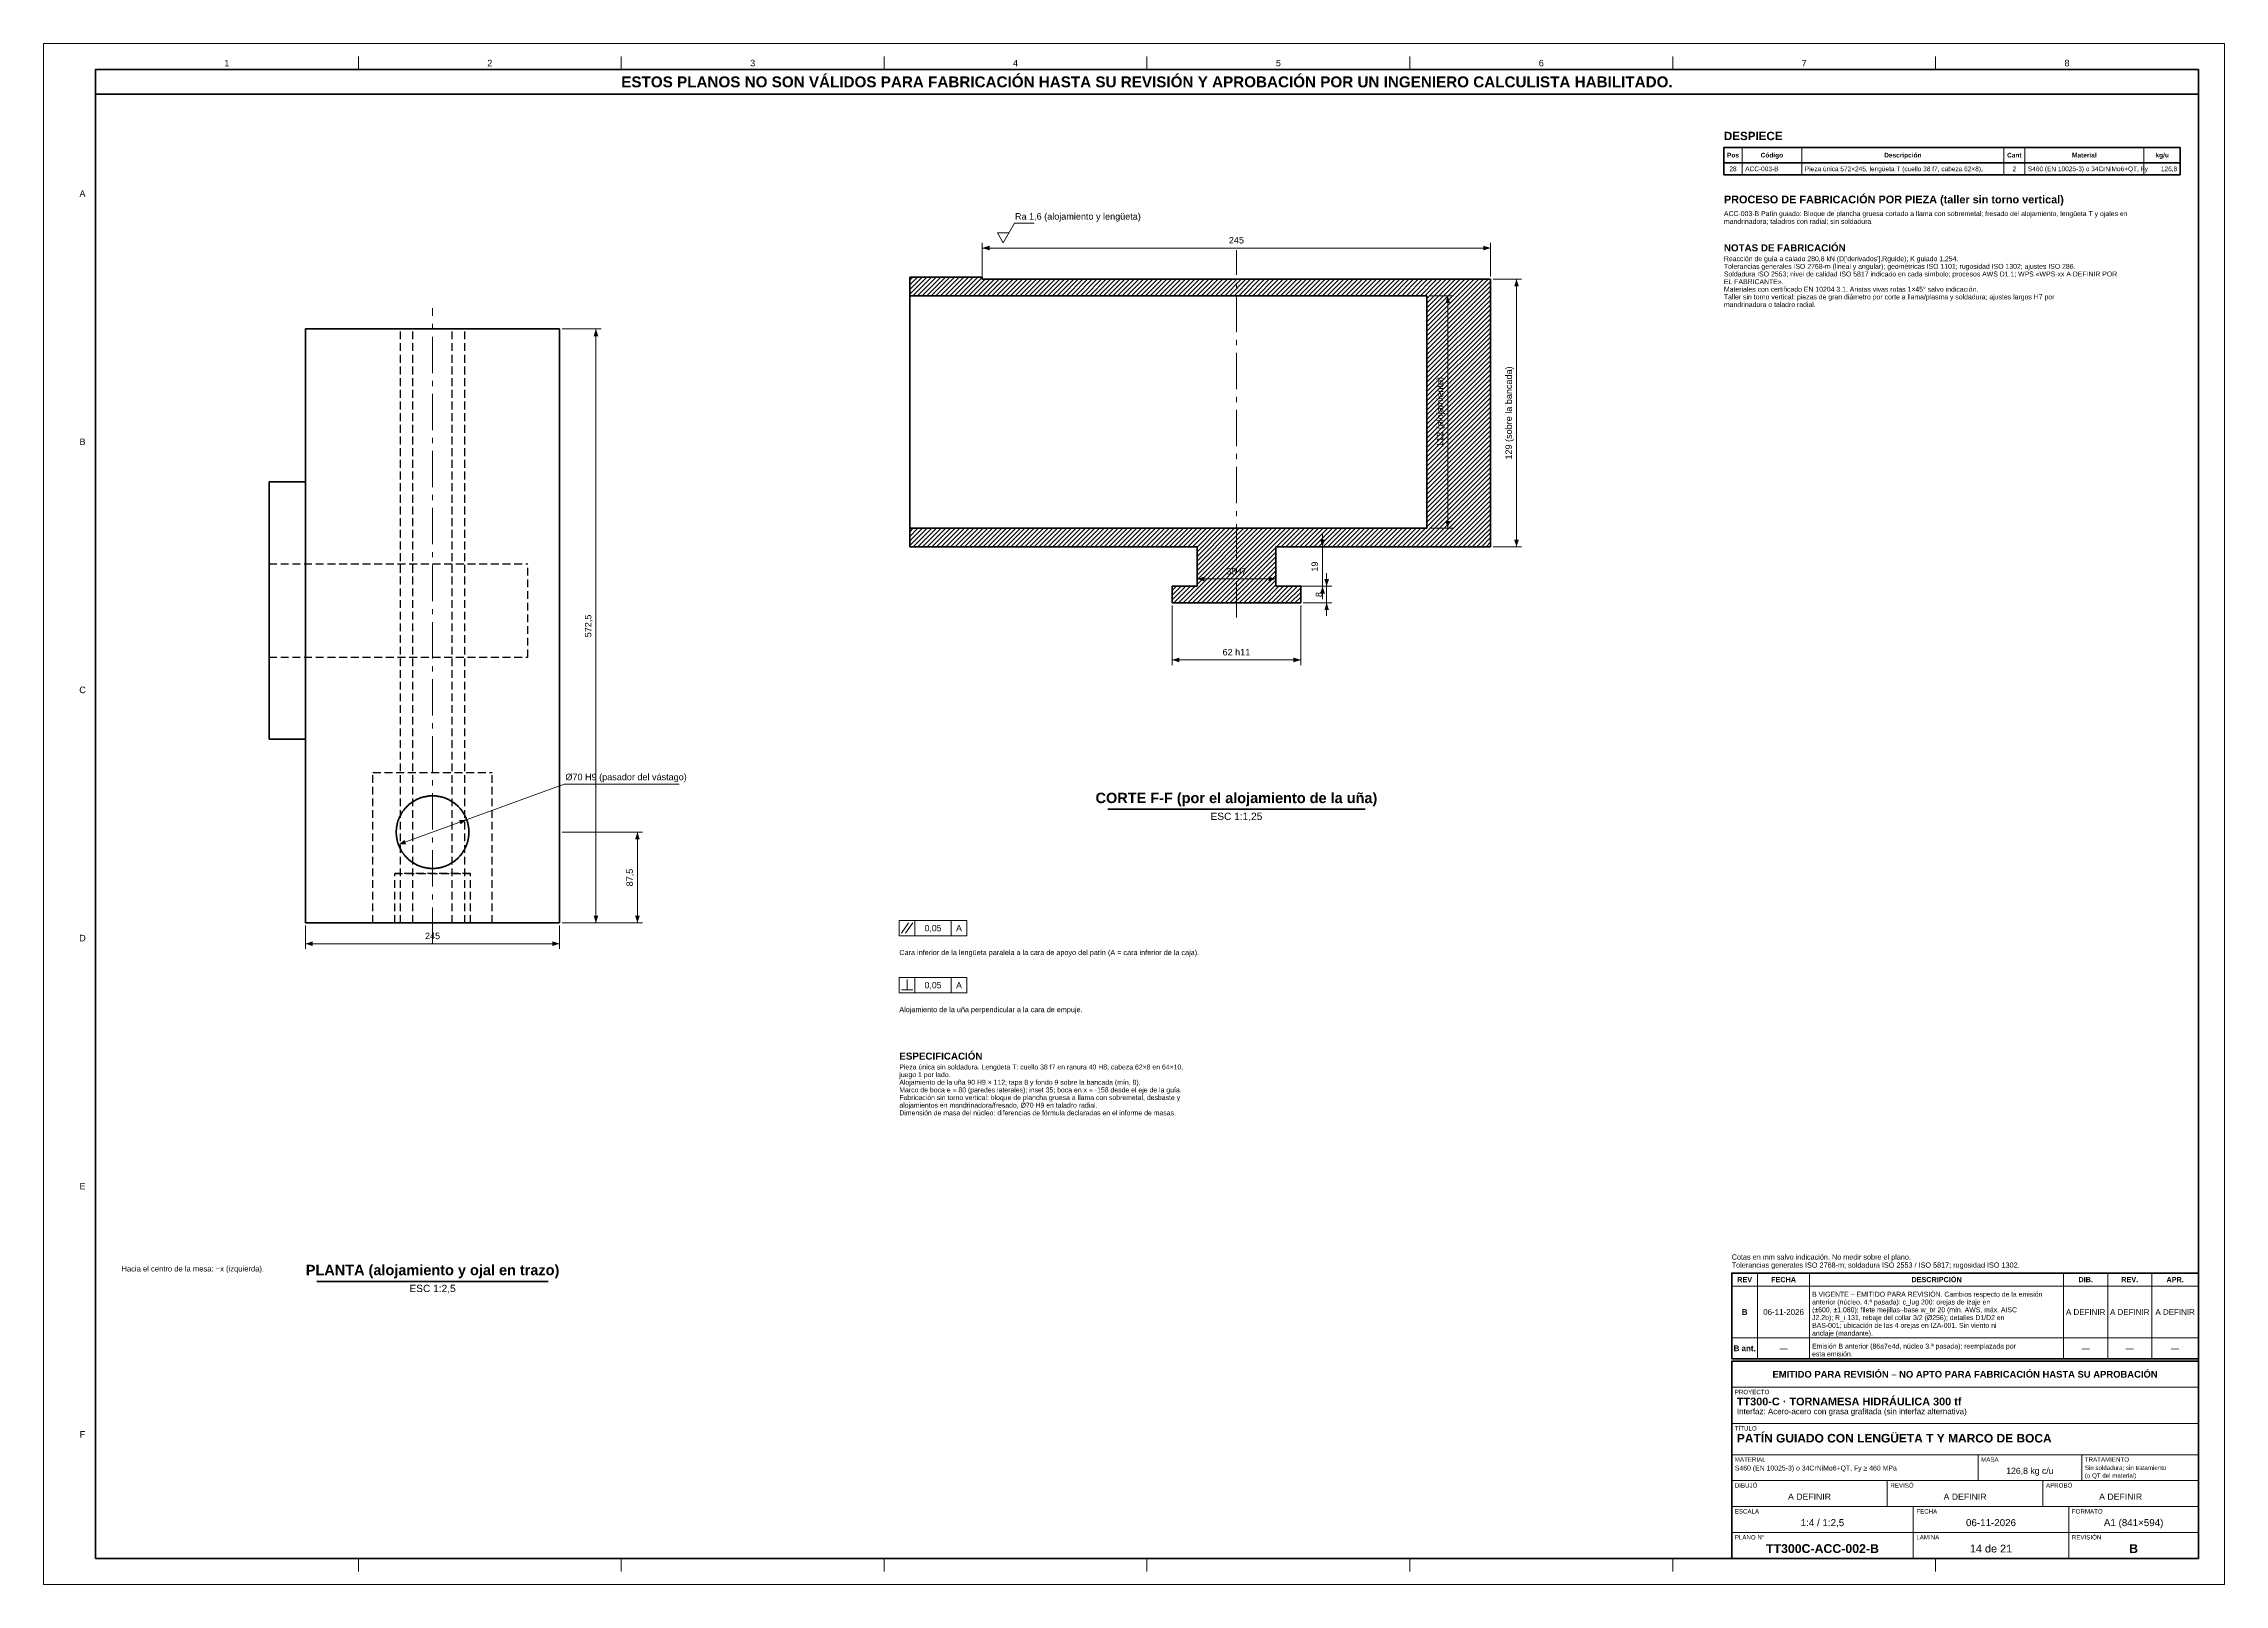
# Model space of a CAD drawing. Header units: millimetres. Extents: x 0 to 841, y 0 to 594.
import ezdxf
from ezdxf.enums import TextEntityAlignment as Align

# ---------------------------------------------------------------- set-up
doc = ezdxf.new("R2010")
doc.units = ezdxf.units.MM
doc.linetypes.add('EJE', pattern=[22, 14, -3, 2, -3])
doc.linetypes.add('OCULTO', pattern=[4.5, 3, -1.5])
for name, color, linetype, lineweight in [('ACH', 7, 'CONTINUOUS', 13), ('COTA', 7, 'CONTINUOUS', 18), ('EJE', 7, 'EJE', 18), ('FINA', 7, 'CONTINUOUS', 18), ('MARCO', 7, 'CONTINUOUS', 70), ('OCU', 7, 'OCULTO', 25), ('TXT', 7, 'CONTINUOUS', 25), ('VIS', 7, 'CONTINUOUS', 50)]:
    doc.layers.add(name, color=color, linetype=linetype, lineweight=lineweight)
doc.styles.add('STD', font='LiberationSans-Regular.ttf')
doc.styles.add('STDB', font='LiberationSans-Bold.ttf')

msp = doc.modelspace()

# ---------------------------------------------------------------- hatches: boundary and pattern name
at = {"layer": 'ACH'}
h = msp.add_hatch(dxfattribs=at)
h.set_pattern_fill('ANSI31', scale=0.4)
h.paths.add_polyline_path([(435.2, 378.4), (435.2, 384.8), (444.8, 384.8), (444.8, 400), (334, 400), (334, 407.2), (533.48, 407.2), (533.48, 496.8), (334, 496.8), (334, 504), (362, 504), (362, 503.2), (558, 503.2), (558, 400), (475.2, 400), (475.2, 384.8), (484.8, 384.8), (484.8, 378.4)])

# ---------------------------------------------------------------- linework, layer by layer
at = {"layer": 'COTA'}
for p, q in [((362, 504.2), (362, 517.2)), ((362, 515.2), (558, 515.2)), ((367.8, 521), (372.2, 521)), ((558, 504.2), (558, 517.2)), ((534.48, 496.8), (543.48, 496.8)), ((541.48, 407.2), (541.48, 496.8)), ((559, 503.2), (570, 503.2)), ((568, 400), (568, 503.2)), ((200, 484), (215, 484)), ((213, 255), (213, 484)), ((493.2, 400), (493.2, 405)), ((534.48, 407.2), (543.48, 407.2)), ((444.8, 396.6), (444.8, 385.6)), ((475.2, 396.6), (475.2, 385.6)), ((476.2, 400), (495.2, 400)), ((493.2, 384.8), (493.2, 400)), ((559, 400), (570, 400)), ((444.8, 387.6), (475.2, 387.6)), ((494.8, 384.8), (494.8, 389.8)), ((476.2, 384.8), (495.2, 384.8)), ((485.8, 384.8), (496.8, 384.8)), ((493.2, 384.8), (493.2, 379.8)), ((494.8, 378.4), (494.8, 384.8)), ((435.2, 377.4), (435.2, 354.4)), ((484.8, 377.4), (484.8, 354.4)), ((485.8, 378.4), (496.8, 378.4)), ((494.8, 378.4), (494.8, 373.4)), ((435.2, 356.4), (484.8, 356.4)), ((136.84, 285.21), (200.74, 308.47)), ((200.74, 308.47), (245.14, 308.47)), ((200, 290), (231, 290)), ((229, 255), (229, 290)), ((101, 254), (101, 245)), ((199, 254), (199, 245)), ((200, 255), (215, 255)), ((200, 255), (231, 255)), ((330.8, 251), (333.6, 255)), ((332.4, 251), (335.2, 255)), ((336, 250), (336, 256)), ((350, 250), (350, 256)), ((101, 247), (199, 247)), ((330.8, 229.2), (335.2, 229.2)), ((333, 229.2), (333, 233.2)), ((336, 228), (336, 234)), ((350, 228), (350, 234))]:
    msp.add_line(p, q, dxfattribs=at)
msp.add_lwpolyline([(367.8, 521), (370, 517.2), (374.4, 524.8), (382, 524.8)], dxfattribs=at)
for points in [[(330, 250), (356, 250), (356, 256), (330, 256)], [(330, 228), (356, 228), (356, 234), (330, 234)]]:
    msp.add_lwpolyline(points, close=True, dxfattribs=at)
for points in [[(362, 515.2), (364.8, 514.3), (364.8, 516.1)], [(558, 515.2), (555.2, 516.1), (555.2, 514.3)], [(541.48, 496.8), (540.58, 494), (542.38, 494)], [(568, 503.2), (567.1, 500.4), (568.9, 500.4)], [(213, 484), (212.1, 481.2), (213.9, 481.2)], [(541.48, 407.2), (542.38, 410), (540.58, 410)], [(493.2, 400), (494.1, 402.8), (492.3, 402.8)], [(568, 400), (568.9, 402.8), (567.1, 402.8)], [(444.8, 387.6), (447.6, 386.7), (447.6, 388.5)], [(475.2, 387.6), (472.4, 388.5), (472.4, 386.7)], [(494.8, 384.8), (495.7, 387.6), (493.9, 387.6)], [(493.2, 384.8), (492.3, 382), (494.1, 382)], [(494.8, 378.4), (493.9, 375.6), (495.7, 375.6)], [(435.2, 356.4), (438, 355.5), (438, 357.3)], [(484.8, 356.4), (482, 357.3), (482, 355.5)], [(163.16, 294.79), (160.22, 294.68), (160.83, 292.98)], [(136.84, 285.21), (139.78, 285.32), (139.17, 287.02)], [(229, 290), (228.1, 287.2), (229.9, 287.2)], [(213, 255), (213.9, 257.8), (212.1, 257.8)], [(229, 255), (229.9, 257.8), (228.1, 257.8)], [(101, 247), (103.8, 246.1), (103.8, 247.9)], [(199, 247), (196.2, 247.9), (196.2, 246.1)]]:
    msp.add_solid(points, dxfattribs=at)
at = {"layer": 'EJE'}
for p, q in [((460, 372.8), (460, 514.4)), ((150, 247), (150, 492))]:
    msp.add_line(p, q, dxfattribs=at)
at = {"layer": 'FINA'}
for p, q in [((121.38, 584), (121.38, 589)), ((222.75, 584), (222.75, 589)), ((324.12, 584), (324.12, 589)), ((425.5, 584), (425.5, 589)), ((526.88, 584), (526.88, 589)), ((628.25, 584), (628.25, 589)), ((729.62, 584), (729.62, 589)), ((655, 554), (655, 543.42)), ((678, 554), (678, 543.42)), ((756, 554), (756, 543.42)), ((764, 554), (764, 543.42)), ((810, 554), (810, 543.42)), ((661, 87), (661, 120)), ((681, 87), (681, 120)), ((779, 87), (779, 120)), ((796, 87), (796, 120)), ((813, 87), (813, 120)), ((651, 115), (831, 115)), ((651, 95), (831, 95)), ((651, 87), (831, 87)), ((651, 86), (831, 86)), ((651, 76), (831, 76)), ((651, 62), (831, 62)), ((651, 50), (831, 50)), ((746, 40), (746, 50)), ((786, 40), (786, 50)), ((651, 40), (831, 40)), ((711, 30), (711, 40)), ((771, 30), (771, 40)), ((651, 30), (831, 30)), ((721, 20), (721, 30)), ((781, 20), (781, 30)), ((651, 20), (831, 20)), ((721, 10), (721, 20)), ((781, 10), (781, 20)), ((121.38, 10), (121.38, 5)), ((222.75, 10), (222.75, 5)), ((324.12, 10), (324.12, 5)), ((425.5, 10), (425.5, 5)), ((526.88, 10), (526.88, 5)), ((628.25, 10), (628.25, 5)), ((729.62, 10), (729.62, 5))]:
    msp.add_line(p, q, dxfattribs=at)
msp.add_lwpolyline([(0, 0), (841, 0), (841, 594), (0, 594)], close=True, dxfattribs=at)
at = {"layer": 'MARCO'}
for points in [[(20, 10), (831, 10), (831, 584), (20, 584)], [(20, 574.5), (831, 574.5), (831, 584), (20, 584)], [(651, 87), (831, 87), (831, 120), (651, 120)], [(651, 10), (831, 10), (831, 86), (651, 86)]]:
    msp.add_lwpolyline(points, close=True, dxfattribs=at)
at = {"layer": 'OCU'}
for points in [[(101, 484), (142.4, 484)], [(101, 425), (101, 484)], [(137.6, 255), (137.6, 484)], [(137.6, 255), (137.6, 484)], [(137.6, 484), (142.4, 484)], [(137.6, 484), (162.4, 484)], [(142.4, 255), (142.4, 484)], [(142.4, 255), (142.4, 484)], [(157.6, 484), (199, 484)], [(157.6, 484), (162.4, 484)], [(157.6, 255), (157.6, 484)], [(157.6, 255), (157.6, 484)], [(162.4, 255), (162.4, 484)], [(162.4, 255), (162.4, 484)], [(199, 255), (199, 484)], [(87, 425), (101, 425)], [(87, 325.8), (87, 425)], [(101, 325.8), (101, 425)], [(87, 393.4), (87, 357.4)], [(87, 393.4), (87, 357.4)], [(87, 393.4), (186.74, 393.4)], [(87, 393.4), (186.74, 393.4)], [(186.74, 357.4), (186.74, 393.4)], [(186.74, 357.4), (186.74, 393.4)], [(87, 357.4), (186.74, 357.4)], [(87, 357.4), (186.74, 357.4)], [(87, 325.8), (101, 325.8)], [(101, 255), (101, 325.8)], [(127, 255), (127, 313)], [(127, 313), (173, 313)], [(127, 255), (127, 313)], [(127, 313), (173, 313)], [(173, 255), (173, 313)], [(173, 255), (173, 313)], [(164, 290), (164, 289.76), (163.99, 289.52), (163.98, 289.28), (163.97, 289.04), (163.95, 288.8), (163.93, 288.56), (163.9, 288.32), (163.87, 288.08), (163.83, 287.85), (163.79, 287.61), (163.75, 287.37), (163.7, 287.14), (163.65, 286.9), (163.6, 286.67), (163.54, 286.43), (163.48, 286.2), (163.41, 285.97), (163.34, 285.74), (163.26, 285.51), (163.18, 285.29), (163.1, 285.06), (163.01, 284.84), (162.92, 284.61), (162.83, 284.39), (162.73, 284.17), (162.63, 283.96), (162.52, 283.74), (162.41, 283.53), (162.3, 283.31), (162.18, 283.1), (162.06, 282.9), (161.94, 282.69), (161.81, 282.49), (161.68, 282.28), (161.55, 282.09), (161.41, 281.89), (161.27, 281.69), (161.13, 281.5), (160.98, 281.31), (160.83, 281.12), (160.67, 280.94), (160.52, 280.76), (160.36, 280.58), (160.19, 280.4), (160.03, 280.23), (159.86, 280.06), (159.68, 279.89), (159.51, 279.73), (159.33, 279.56), (159.15, 279.41), (158.97, 279.25), (158.78, 279.1), (158.59, 278.95), (158.4, 278.8), (158.21, 278.66), (158.01, 278.52), (157.82, 278.38), (157.61, 278.25), (157.41, 278.12), (157.21, 278), (157, 277.88), (156.79, 277.76), (156.58, 277.64), (156.37, 277.53), (156.15, 277.42), (155.93, 277.32), (155.72, 277.22), (155.5, 277.12), (155.27, 277.03), (155.05, 276.94), (154.83, 276.86), (154.6, 276.78), (154.37, 276.7), (154.14, 276.63), (153.91, 276.56), (153.68, 276.49), (153.45, 276.43), (153.22, 276.37), (152.98, 276.32), (152.75, 276.27), (152.51, 276.23), (152.27, 276.19), (152.04, 276.15), (151.8, 276.12), (151.56, 276.09), (151.32, 276.06), (151.08, 276.04), (150.84, 276.03), (150.6, 276.01), (150.36, 276), (150.12, 276), (149.88, 276), (149.64, 276), (149.4, 276.01), (149.16, 276.03), (148.92, 276.04), (148.68, 276.06), (148.44, 276.09), (148.2, 276.12), (147.96, 276.15), (147.73, 276.19), (147.49, 276.23), (147.25, 276.27), (147.02, 276.32), (146.78, 276.37), (146.55, 276.43), (146.32, 276.49), (146.09, 276.56), (145.86, 276.63), (145.63, 276.7), (145.4, 276.78), (145.17, 276.86), (144.95, 276.94), (144.73, 277.03), (144.5, 277.12), (144.28, 277.22), (144.07, 277.32), (143.85, 277.42), (143.63, 277.53), (143.42, 277.64), (143.21, 277.76), (143, 277.88), (142.79, 278), (142.59, 278.12), (142.39, 278.25), (142.18, 278.38), (141.99, 278.52), (141.79, 278.66), (141.6, 278.8), (141.41, 278.95), (141.22, 279.1), (141.03, 279.25), (140.85, 279.41), (140.67, 279.56), (140.49, 279.73), (140.32, 279.89), (140.14, 280.06), (139.97, 280.23), (139.81, 280.4), (139.64, 280.58), (139.48, 280.76), (139.33, 280.94), (139.17, 281.12), (139.02, 281.31), (138.87, 281.5), (138.73, 281.69), (138.59, 281.89), (138.45, 282.09), (138.32, 282.28), (138.19, 282.49), (138.06, 282.69), (137.94, 282.9), (137.82, 283.1), (137.7, 283.31), (137.59, 283.53), (137.48, 283.74), (137.37, 283.96), (137.27, 284.17), (137.17, 284.39), (137.08, 284.61), (136.99, 284.84), (136.9, 285.06), (136.82, 285.29), (136.74, 285.51), (136.66, 285.74), (136.59, 285.97), (136.52, 286.2), (136.46, 286.43), (136.4, 286.67), (136.35, 286.9), (136.3, 287.14), (136.25, 287.37), (136.21, 287.61), (136.17, 287.85), (136.13, 288.08), (136.1, 288.32), (136.07, 288.56), (136.05, 288.8), (136.03, 289.04), (136.02, 289.28), (136.01, 289.52), (136, 289.76), (136, 290), (136, 290.24), (136.01, 290.48), (136.02, 290.72), (136.03, 290.96), (136.05, 291.2), (136.07, 291.44), (136.1, 291.68), (136.13, 291.92), (136.17, 292.15), (136.21, 292.39), (136.25, 292.63), (136.3, 292.86), (136.35, 293.1), (136.4, 293.33), (136.46, 293.57), (136.52, 293.8), (136.59, 294.03), (136.66, 294.26), (136.74, 294.49), (136.82, 294.71), (136.9, 294.94), (136.99, 295.16), (137.08, 295.39), (137.17, 295.61), (137.27, 295.83), (137.37, 296.04), (137.48, 296.26), (137.59, 296.47), (137.7, 296.69), (137.82, 296.9), (137.94, 297.1), (138.06, 297.31), (138.19, 297.51), (138.32, 297.72), (138.45, 297.91), (138.59, 298.11), (138.73, 298.31), (138.87, 298.5), (139.02, 298.69), (139.17, 298.88), (139.33, 299.06), (139.48, 299.24), (139.64, 299.42), (139.81, 299.6), (139.97, 299.77), (140.14, 299.94), (140.32, 300.11), (140.49, 300.27), (140.67, 300.44), (140.85, 300.59), (141.03, 300.75), (141.22, 300.9), (141.41, 301.05), (141.6, 301.2), (141.79, 301.34), (141.99, 301.48), (142.18, 301.62), (142.39, 301.75), (142.59, 301.88), (142.79, 302), (143, 302.12), (143.21, 302.24), (143.42, 302.36), (143.63, 302.47), (143.85, 302.58), (144.07, 302.68), (144.28, 302.78), (144.5, 302.88), (144.73, 302.97), (144.95, 303.06), (145.17, 303.14), (145.4, 303.22), (145.63, 303.3), (145.86, 303.37), (146.09, 303.44), (146.32, 303.51), (146.55, 303.57), (146.78, 303.63), (147.02, 303.68), (147.25, 303.73), (147.49, 303.77), (147.73, 303.81), (147.96, 303.85), (148.2, 303.88), (148.44, 303.91), (148.68, 303.94), (148.92, 303.96), (149.16, 303.97), (149.4, 303.99), (149.64, 304), (149.88, 304), (150.12, 304), (150.36, 304), (150.6, 303.99), (150.84, 303.97), (151.08, 303.96), (151.32, 303.94), (151.56, 303.91), (151.8, 303.88), (152.04, 303.85), (152.27, 303.81), (152.51, 303.77), (152.75, 303.73), (152.98, 303.68), (153.22, 303.63), (153.45, 303.57), (153.68, 303.51), (153.91, 303.44), (154.14, 303.37), (154.37, 303.3), (154.6, 303.22), (154.83, 303.14), (155.05, 303.06), (155.27, 302.97), (155.5, 302.88), (155.72, 302.78), (155.93, 302.68), (156.15, 302.58), (156.37, 302.47), (156.58, 302.36), (156.79, 302.24), (157, 302.12), (157.21, 302), (157.41, 301.88), (157.61, 301.75), (157.82, 301.62), (158.01, 301.48), (158.21, 301.34), (158.4, 301.2), (158.59, 301.05), (158.78, 300.9), (158.97, 300.75), (159.15, 300.59), (159.33, 300.44), (159.51, 300.27), (159.68, 300.11), (159.86, 299.94), (160.03, 299.77), (160.19, 299.6), (160.36, 299.42), (160.52, 299.24), (160.67, 299.06), (160.83, 298.88), (160.98, 298.69), (161.13, 298.5), (161.27, 298.31), (161.41, 298.11), (161.55, 297.91), (161.68, 297.72), (161.81, 297.51), (161.94, 297.31), (162.06, 297.1), (162.18, 296.9), (162.3, 296.69), (162.41, 296.47), (162.52, 296.26), (162.63, 296.04), (162.73, 295.83), (162.83, 295.61), (162.92, 295.39), (163.01, 295.16), (163.1, 294.94), (163.18, 294.71), (163.26, 294.49), (163.34, 294.26), (163.41, 294.03), (163.48, 293.8), (163.54, 293.57), (163.6, 293.33), (163.65, 293.1), (163.7, 292.86), (163.75, 292.63), (163.79, 292.39), (163.83, 292.15), (163.87, 291.92), (163.9, 291.68), (163.93, 291.44), (163.95, 291.2), (163.97, 290.96), (163.98, 290.72), (163.99, 290.48), (164, 290.24), (164, 290)], [(164, 290), (164, 289.76), (163.99, 289.52), (163.98, 289.28), (163.97, 289.04), (163.95, 288.8), (163.93, 288.56), (163.9, 288.32), (163.87, 288.08), (163.83, 287.85), (163.79, 287.61), (163.75, 287.37), (163.7, 287.14), (163.65, 286.9), (163.6, 286.67), (163.54, 286.43), (163.48, 286.2), (163.41, 285.97), (163.34, 285.74), (163.26, 285.51), (163.18, 285.29), (163.1, 285.06), (163.01, 284.84), (162.92, 284.61), (162.83, 284.39), (162.73, 284.17), (162.63, 283.96), (162.52, 283.74), (162.41, 283.53), (162.3, 283.31), (162.18, 283.1), (162.06, 282.9), (161.94, 282.69), (161.81, 282.49), (161.68, 282.28), (161.55, 282.09), (161.41, 281.89), (161.27, 281.69), (161.13, 281.5), (160.98, 281.31), (160.83, 281.12), (160.67, 280.94), (160.52, 280.76), (160.36, 280.58), (160.19, 280.4), (160.03, 280.23), (159.86, 280.06), (159.68, 279.89), (159.51, 279.73), (159.33, 279.56), (159.15, 279.41), (158.97, 279.25), (158.78, 279.1), (158.59, 278.95), (158.4, 278.8), (158.21, 278.66), (158.01, 278.52), (157.82, 278.38), (157.61, 278.25), (157.41, 278.12), (157.21, 278), (157, 277.88), (156.79, 277.76), (156.58, 277.64), (156.37, 277.53), (156.15, 277.42), (155.93, 277.32), (155.72, 277.22), (155.5, 277.12), (155.27, 277.03), (155.05, 276.94), (154.83, 276.86), (154.6, 276.78), (154.37, 276.7), (154.14, 276.63), (153.91, 276.56), (153.68, 276.49), (153.45, 276.43), (153.22, 276.37), (152.98, 276.32), (152.75, 276.27), (152.51, 276.23), (152.27, 276.19), (152.04, 276.15), (151.8, 276.12), (151.56, 276.09), (151.32, 276.06), (151.08, 276.04), (150.84, 276.03), (150.6, 276.01), (150.36, 276), (150.12, 276), (149.88, 276), (149.64, 276), (149.4, 276.01), (149.16, 276.03), (148.92, 276.04), (148.68, 276.06), (148.44, 276.09), (148.2, 276.12), (147.96, 276.15), (147.73, 276.19), (147.49, 276.23), (147.25, 276.27), (147.02, 276.32), (146.78, 276.37), (146.55, 276.43), (146.32, 276.49), (146.09, 276.56), (145.86, 276.63), (145.63, 276.7), (145.4, 276.78), (145.17, 276.86), (144.95, 276.94), (144.73, 277.03), (144.5, 277.12), (144.28, 277.22), (144.07, 277.32), (143.85, 277.42), (143.63, 277.53), (143.42, 277.64), (143.21, 277.76), (143, 277.88), (142.79, 278), (142.59, 278.12), (142.39, 278.25), (142.18, 278.38), (141.99, 278.52), (141.79, 278.66), (141.6, 278.8), (141.41, 278.95), (141.22, 279.1), (141.03, 279.25), (140.85, 279.41), (140.67, 279.56), (140.49, 279.73), (140.32, 279.89), (140.14, 280.06), (139.97, 280.23), (139.81, 280.4), (139.64, 280.58), (139.48, 280.76), (139.33, 280.94), (139.17, 281.12), (139.02, 281.31), (138.87, 281.5), (138.73, 281.69), (138.59, 281.89), (138.45, 282.09), (138.32, 282.28), (138.19, 282.49), (138.06, 282.69), (137.94, 282.9), (137.82, 283.1), (137.7, 283.31), (137.59, 283.53), (137.48, 283.74), (137.37, 283.96), (137.27, 284.17), (137.17, 284.39), (137.08, 284.61), (136.99, 284.84), (136.9, 285.06), (136.82, 285.29), (136.74, 285.51), (136.66, 285.74), (136.59, 285.97), (136.52, 286.2), (136.46, 286.43), (136.4, 286.67), (136.35, 286.9), (136.3, 287.14), (136.25, 287.37), (136.21, 287.61), (136.17, 287.85), (136.13, 288.08), (136.1, 288.32), (136.07, 288.56), (136.05, 288.8), (136.03, 289.04), (136.02, 289.28), (136.01, 289.52), (136, 289.76), (136, 290), (136, 290.24), (136.01, 290.48), (136.02, 290.72), (136.03, 290.96), (136.05, 291.2), (136.07, 291.44), (136.1, 291.68), (136.13, 291.92), (136.17, 292.15), (136.21, 292.39), (136.25, 292.63), (136.3, 292.86), (136.35, 293.1), (136.4, 293.33), (136.46, 293.57), (136.52, 293.8), (136.59, 294.03), (136.66, 294.26), (136.74, 294.49), (136.82, 294.71), (136.9, 294.94), (136.99, 295.16), (137.08, 295.39), (137.17, 295.61), (137.27, 295.83), (137.37, 296.04), (137.48, 296.26), (137.59, 296.47), (137.7, 296.69), (137.82, 296.9), (137.94, 297.1), (138.06, 297.31), (138.19, 297.51), (138.32, 297.72), (138.45, 297.91), (138.59, 298.11), (138.73, 298.31), (138.87, 298.5), (139.02, 298.69), (139.17, 298.88), (139.33, 299.06), (139.48, 299.24), (139.64, 299.42), (139.81, 299.6), (139.97, 299.77), (140.14, 299.94), (140.32, 300.11), (140.49, 300.27), (140.67, 300.44), (140.85, 300.59), (141.03, 300.75), (141.22, 300.9), (141.41, 301.05), (141.6, 301.2), (141.79, 301.34), (141.99, 301.48), (142.18, 301.62), (142.39, 301.75), (142.59, 301.88), (142.79, 302), (143, 302.12), (143.21, 302.24), (143.42, 302.36), (143.63, 302.47), (143.85, 302.58), (144.07, 302.68), (144.28, 302.78), (144.5, 302.88), (144.73, 302.97), (144.95, 303.06), (145.17, 303.14), (145.4, 303.22), (145.63, 303.3), (145.86, 303.37), (146.09, 303.44), (146.32, 303.51), (146.55, 303.57), (146.78, 303.63), (147.02, 303.68), (147.25, 303.73), (147.49, 303.77), (147.73, 303.81), (147.96, 303.85), (148.2, 303.88), (148.44, 303.91), (148.68, 303.94), (148.92, 303.96), (149.16, 303.97), (149.4, 303.99), (149.64, 304), (149.88, 304), (150.12, 304), (150.36, 304), (150.6, 303.99), (150.84, 303.97), (151.08, 303.96), (151.32, 303.94), (151.56, 303.91), (151.8, 303.88), (152.04, 303.85), (152.27, 303.81), (152.51, 303.77), (152.75, 303.73), (152.98, 303.68), (153.22, 303.63), (153.45, 303.57), (153.68, 303.51), (153.91, 303.44), (154.14, 303.37), (154.37, 303.3), (154.6, 303.22), (154.83, 303.14), (155.05, 303.06), (155.27, 302.97), (155.5, 302.88), (155.72, 302.78), (155.93, 302.68), (156.15, 302.58), (156.37, 302.47), (156.58, 302.36), (156.79, 302.24), (157, 302.12), (157.21, 302), (157.41, 301.88), (157.61, 301.75), (157.82, 301.62), (158.01, 301.48), (158.21, 301.34), (158.4, 301.2), (158.59, 301.05), (158.78, 300.9), (158.97, 300.75), (159.15, 300.59), (159.33, 300.44), (159.51, 300.27), (159.68, 300.11), (159.86, 299.94), (160.03, 299.77), (160.19, 299.6), (160.36, 299.42), (160.52, 299.24), (160.67, 299.06), (160.83, 298.88), (160.98, 298.69), (161.13, 298.5), (161.27, 298.31), (161.41, 298.11), (161.55, 297.91), (161.68, 297.72), (161.81, 297.51), (161.94, 297.31), (162.06, 297.1), (162.18, 296.9), (162.3, 296.69), (162.41, 296.47), (162.52, 296.26), (162.63, 296.04), (162.73, 295.83), (162.83, 295.61), (162.92, 295.39), (163.01, 295.16), (163.1, 294.94), (163.18, 294.71), (163.26, 294.49), (163.34, 294.26), (163.41, 294.03), (163.48, 293.8), (163.54, 293.57), (163.6, 293.33), (163.65, 293.1), (163.7, 292.86), (163.75, 292.63), (163.79, 292.39), (163.83, 292.15), (163.87, 291.92), (163.9, 291.68), (163.93, 291.44), (163.95, 291.2), (163.97, 290.96), (163.98, 290.72), (163.99, 290.48), (164, 290.24), (164, 290)], [(164, 290), (164, 290.24), (163.99, 290.48), (163.98, 290.72), (163.97, 290.96), (163.95, 291.2), (163.93, 291.44), (163.9, 291.68), (163.87, 291.92), (163.83, 292.15), (163.79, 292.39), (163.75, 292.63), (163.7, 292.86), (163.65, 293.1), (163.6, 293.33), (163.54, 293.57), (163.48, 293.8), (163.41, 294.03), (163.34, 294.26), (163.26, 294.49), (163.18, 294.71), (163.1, 294.94), (163.01, 295.16), (162.92, 295.39), (162.83, 295.61), (162.73, 295.83), (162.63, 296.04), (162.52, 296.26), (162.41, 296.47), (162.3, 296.69), (162.18, 296.9), (162.06, 297.1), (161.94, 297.31), (161.81, 297.51), (161.68, 297.72), (161.55, 297.91), (161.41, 298.11), (161.27, 298.31), (161.13, 298.5), (160.98, 298.69), (160.83, 298.88), (160.67, 299.06), (160.52, 299.24), (160.36, 299.42), (160.19, 299.6), (160.03, 299.77), (159.86, 299.94), (159.68, 300.11), (159.51, 300.27), (159.33, 300.44), (159.15, 300.59), (158.97, 300.75), (158.78, 300.9), (158.59, 301.05), (158.4, 301.2), (158.21, 301.34), (158.01, 301.48), (157.82, 301.62), (157.61, 301.75), (157.41, 301.88), (157.21, 302), (157, 302.12), (156.79, 302.24), (156.58, 302.36), (156.37, 302.47), (156.15, 302.58), (155.93, 302.68), (155.72, 302.78), (155.5, 302.88), (155.27, 302.97), (155.05, 303.06), (154.83, 303.14), (154.6, 303.22), (154.37, 303.3), (154.14, 303.37), (153.91, 303.44), (153.68, 303.51), (153.45, 303.57), (153.22, 303.63), (152.98, 303.68), (152.75, 303.73), (152.51, 303.77), (152.27, 303.81), (152.04, 303.85), (151.8, 303.88), (151.56, 303.91), (151.32, 303.94), (151.08, 303.96), (150.84, 303.97), (150.6, 303.99), (150.36, 304), (150.12, 304), (149.88, 304), (149.64, 304), (149.4, 303.99), (149.16, 303.97), (148.92, 303.96), (148.68, 303.94), (148.44, 303.91), (148.2, 303.88), (147.96, 303.85), (147.73, 303.81), (147.49, 303.77), (147.25, 303.73), (147.02, 303.68), (146.78, 303.63), (146.55, 303.57), (146.32, 303.51), (146.09, 303.44), (145.86, 303.37), (145.63, 303.3), (145.4, 303.22), (145.17, 303.14), (144.95, 303.06), (144.73, 302.97), (144.5, 302.88), (144.28, 302.78), (144.07, 302.68), (143.85, 302.58), (143.63, 302.47), (143.42, 302.36), (143.21, 302.24), (143, 302.12), (142.79, 302), (142.59, 301.88), (142.39, 301.75), (142.18, 301.62), (141.99, 301.48), (141.79, 301.34), (141.6, 301.2), (141.41, 301.05), (141.22, 300.9), (141.03, 300.75), (140.85, 300.59), (140.67, 300.44), (140.49, 300.27), (140.32, 300.11), (140.14, 299.94), (139.97, 299.77), (139.81, 299.6), (139.64, 299.42), (139.48, 299.24), (139.33, 299.06), (139.17, 298.88), (139.02, 298.69), (138.87, 298.5), (138.73, 298.31), (138.59, 298.11), (138.45, 297.91), (138.32, 297.72), (138.19, 297.51), (138.06, 297.31), (137.94, 297.1), (137.82, 296.9), (137.7, 296.69), (137.59, 296.47), (137.48, 296.26), (137.37, 296.04), (137.27, 295.83), (137.17, 295.61), (137.08, 295.39), (136.99, 295.16), (136.9, 294.94), (136.82, 294.71), (136.74, 294.49), (136.66, 294.26), (136.59, 294.03), (136.52, 293.8), (136.46, 293.57), (136.4, 293.33), (136.35, 293.1), (136.3, 292.86), (136.25, 292.63), (136.21, 292.39), (136.17, 292.15), (136.13, 291.92), (136.1, 291.68), (136.07, 291.44), (136.05, 291.2), (136.03, 290.96), (136.02, 290.72), (136.01, 290.48), (136, 290.24), (136, 290), (136, 289.76), (136.01, 289.52), (136.02, 289.28), (136.03, 289.04), (136.05, 288.8), (136.07, 288.56), (136.1, 288.32), (136.13, 288.08), (136.17, 287.85), (136.21, 287.61), (136.25, 287.37), (136.3, 287.14), (136.35, 286.9), (136.4, 286.67), (136.46, 286.43), (136.52, 286.2), (136.59, 285.97), (136.66, 285.74), (136.74, 285.51), (136.82, 285.29), (136.9, 285.06), (136.99, 284.84), (137.08, 284.61), (137.17, 284.39), (137.27, 284.17), (137.37, 283.96), (137.48, 283.74), (137.59, 283.53), (137.7, 283.31), (137.82, 283.1), (137.94, 282.9), (138.06, 282.69), (138.19, 282.49), (138.32, 282.28), (138.45, 282.09), (138.59, 281.89), (138.73, 281.69), (138.87, 281.5), (139.02, 281.31), (139.17, 281.12), (139.33, 280.94), (139.48, 280.76), (139.64, 280.58), (139.81, 280.4), (139.97, 280.23), (140.14, 280.06), (140.32, 279.89), (140.49, 279.73), (140.67, 279.56), (140.85, 279.41), (141.03, 279.25), (141.22, 279.1), (141.41, 278.95), (141.6, 278.8), (141.79, 278.66), (141.99, 278.52), (142.18, 278.38), (142.39, 278.25), (142.59, 278.12), (142.79, 278), (143, 277.88), (143.21, 277.76), (143.42, 277.64), (143.63, 277.53), (143.85, 277.42), (144.07, 277.32), (144.28, 277.22), (144.5, 277.12), (144.73, 277.03), (144.95, 276.94), (145.17, 276.86), (145.4, 276.78), (145.63, 276.7), (145.86, 276.63), (146.09, 276.56), (146.32, 276.49), (146.55, 276.43), (146.78, 276.37), (147.02, 276.32), (147.25, 276.27), (147.49, 276.23), (147.73, 276.19), (147.96, 276.15), (148.2, 276.12), (148.44, 276.09), (148.68, 276.06), (148.92, 276.04), (149.16, 276.03), (149.4, 276.01), (149.64, 276), (149.88, 276), (150.12, 276), (150.36, 276), (150.6, 276.01), (150.84, 276.03), (151.08, 276.04), (151.32, 276.06), (151.56, 276.09), (151.8, 276.12), (152.04, 276.15), (152.27, 276.19), (152.51, 276.23), (152.75, 276.27), (152.98, 276.32), (153.22, 276.37), (153.45, 276.43), (153.68, 276.49), (153.91, 276.56), (154.14, 276.63), (154.37, 276.7), (154.6, 276.78), (154.83, 276.86), (155.05, 276.94), (155.27, 277.03), (155.5, 277.12), (155.72, 277.22), (155.93, 277.32), (156.15, 277.42), (156.37, 277.53), (156.58, 277.64), (156.79, 277.76), (157, 277.88), (157.21, 278), (157.41, 278.12), (157.61, 278.25), (157.82, 278.38), (158.01, 278.52), (158.21, 278.66), (158.4, 278.8), (158.59, 278.95), (158.78, 279.1), (158.97, 279.25), (159.15, 279.41), (159.33, 279.56), (159.51, 279.73), (159.68, 279.89), (159.86, 280.06), (160.03, 280.23), (160.19, 280.4), (160.36, 280.58), (160.52, 280.76), (160.67, 280.94), (160.83, 281.12), (160.98, 281.31), (161.13, 281.5), (161.27, 281.69), (161.41, 281.89), (161.55, 282.09), (161.68, 282.28), (161.81, 282.49), (161.94, 282.69), (162.06, 282.9), (162.18, 283.1), (162.3, 283.31), (162.41, 283.53), (162.52, 283.74), (162.63, 283.96), (162.73, 284.17), (162.83, 284.39), (162.92, 284.61), (163.01, 284.84), (163.1, 285.06), (163.18, 285.29), (163.26, 285.51), (163.34, 285.74), (163.41, 285.97), (163.48, 286.2), (163.54, 286.43), (163.6, 286.67), (163.65, 286.9), (163.7, 287.14), (163.75, 287.37), (163.79, 287.61), (163.83, 287.85), (163.87, 288.08), (163.9, 288.32), (163.93, 288.56), (163.95, 288.8), (163.97, 289.04), (163.98, 289.28), (163.99, 289.52), (164, 289.76), (164, 290)], [(164.6, 274), (135.4, 274)], [(135.4, 255), (135.4, 274)], [(135.4, 255), (135.4, 274)], [(135.4, 274), (164.6, 274)], [(164.6, 274), (135.4, 274)], [(135.4, 255), (135.4, 274)], [(135.4, 255), (135.4, 274)], [(135.4, 274), (164.6, 274)], [(164.6, 255), (164.6, 274)], [(164.6, 255), (164.6, 274)], [(164.6, 255), (164.6, 274)], [(164.6, 255), (164.6, 274)], [(101, 255), (142.4, 255)], [(127, 255), (135.4, 255)], [(127, 255), (135.4, 255)], [(135.4, 255), (164.6, 255)], [(135.4, 255), (164.6, 255)], [(137.6, 255), (162.4, 255)], [(137.6, 255), (142.4, 255)], [(157.6, 255), (162.4, 255)], [(157.6, 255), (199, 255)], [(164.6, 255), (173, 255)], [(164.6, 255), (173, 255)]]:
    msp.add_lwpolyline(points, dxfattribs=at)
at = {"layer": 'VIS'}
for p, q in [((648, 554), (824, 554)), ((648, 554), (648, 543.42)), ((648, 548.02), (824, 548.02)), ((824, 554), (824, 543.42)), ((648, 543.42), (824, 543.42)), ((410.4, 298.8), (509.6, 298.8)), ((105.36, 116.8), (194.64, 116.8))]:
    msp.add_line(p, q, dxfattribs=at)
for points in [[(362, 504), (334, 504)], [(334, 496.8), (334, 504)], [(533.48, 496.8), (334, 496.8)], [(334, 407.2), (334, 496.8)], [(362, 503.2), (362, 504)], [(558, 503.2), (362, 503.2)], [(533.48, 407.2), (533.48, 496.8)], [(558, 400), (558, 503.2)], [(101, 484), (199, 484)], [(101, 425), (101, 484)], [(199, 255), (199, 484)], [(87, 425), (101, 425)], [(87, 325.8), (87, 425)], [(101, 325.8), (101, 425)], [(533.48, 407.2), (334, 407.2)], [(334, 400), (334, 407.2)], [(444.8, 400), (334, 400)], [(444.8, 384.8), (444.8, 400)], [(475.2, 384.8), (475.2, 400)], [(558, 400), (475.2, 400)], [(435.2, 378.4), (435.2, 384.8)], [(444.8, 384.8), (435.2, 384.8)], [(484.8, 384.8), (475.2, 384.8)], [(484.8, 378.4), (484.8, 384.8)], [(484.8, 378.4), (435.2, 378.4)], [(87, 325.8), (101, 325.8)], [(101, 255), (101, 325.8)], [(164, 290), (164, 289.76), (163.99, 289.52), (163.98, 289.28), (163.97, 289.04), (163.95, 288.8), (163.93, 288.56), (163.9, 288.32), (163.87, 288.08), (163.83, 287.85), (163.79, 287.61), (163.75, 287.37), (163.7, 287.14), (163.65, 286.9), (163.6, 286.67), (163.54, 286.43), (163.48, 286.2), (163.41, 285.97), (163.34, 285.74), (163.26, 285.51), (163.18, 285.29), (163.1, 285.06), (163.01, 284.84), (162.92, 284.61), (162.83, 284.39), (162.73, 284.17), (162.63, 283.96), (162.52, 283.74), (162.41, 283.53), (162.3, 283.31), (162.18, 283.1), (162.06, 282.9), (161.94, 282.69), (161.81, 282.49), (161.68, 282.28), (161.55, 282.09), (161.41, 281.89), (161.27, 281.69), (161.13, 281.5), (160.98, 281.31), (160.83, 281.12), (160.67, 280.94), (160.52, 280.76), (160.36, 280.58), (160.19, 280.4), (160.03, 280.23), (159.86, 280.06), (159.68, 279.89), (159.51, 279.73), (159.33, 279.56), (159.15, 279.41), (158.97, 279.25), (158.78, 279.1), (158.59, 278.95), (158.4, 278.8), (158.21, 278.66), (158.01, 278.52), (157.82, 278.38), (157.61, 278.25), (157.41, 278.12), (157.21, 278), (157, 277.88), (156.79, 277.76), (156.58, 277.64), (156.37, 277.53), (156.15, 277.42), (155.93, 277.32), (155.72, 277.22), (155.5, 277.12), (155.27, 277.03), (155.05, 276.94), (154.83, 276.86), (154.6, 276.78), (154.37, 276.7), (154.14, 276.63), (153.91, 276.56), (153.68, 276.49), (153.45, 276.43), (153.22, 276.37), (152.98, 276.32), (152.75, 276.27), (152.51, 276.23), (152.27, 276.19), (152.04, 276.15), (151.8, 276.12), (151.56, 276.09), (151.32, 276.06), (151.08, 276.04), (150.84, 276.03), (150.6, 276.01), (150.36, 276), (150.12, 276), (149.88, 276), (149.64, 276), (149.4, 276.01), (149.16, 276.03), (148.92, 276.04), (148.68, 276.06), (148.44, 276.09), (148.2, 276.12), (147.96, 276.15), (147.73, 276.19), (147.49, 276.23), (147.25, 276.27), (147.02, 276.32), (146.78, 276.37), (146.55, 276.43), (146.32, 276.49), (146.09, 276.56), (145.86, 276.63), (145.63, 276.7), (145.4, 276.78), (145.17, 276.86), (144.95, 276.94), (144.73, 277.03), (144.5, 277.12), (144.28, 277.22), (144.07, 277.32), (143.85, 277.42), (143.63, 277.53), (143.42, 277.64), (143.21, 277.76), (143, 277.88), (142.79, 278), (142.59, 278.12), (142.39, 278.25), (142.18, 278.38), (141.99, 278.52), (141.79, 278.66), (141.6, 278.8), (141.41, 278.95), (141.22, 279.1), (141.03, 279.25), (140.85, 279.41), (140.67, 279.56), (140.49, 279.73), (140.32, 279.89), (140.14, 280.06), (139.97, 280.23), (139.81, 280.4), (139.64, 280.58), (139.48, 280.76), (139.33, 280.94), (139.17, 281.12), (139.02, 281.31), (138.87, 281.5), (138.73, 281.69), (138.59, 281.89), (138.45, 282.09), (138.32, 282.28), (138.19, 282.49), (138.06, 282.69), (137.94, 282.9), (137.82, 283.1), (137.7, 283.31), (137.59, 283.53), (137.48, 283.74), (137.37, 283.96), (137.27, 284.17), (137.17, 284.39), (137.08, 284.61), (136.99, 284.84), (136.9, 285.06), (136.82, 285.29), (136.74, 285.51), (136.66, 285.74), (136.59, 285.97), (136.52, 286.2), (136.46, 286.43), (136.4, 286.67), (136.35, 286.9), (136.3, 287.14), (136.25, 287.37), (136.21, 287.61), (136.17, 287.85), (136.13, 288.08), (136.1, 288.32), (136.07, 288.56), (136.05, 288.8), (136.03, 289.04), (136.02, 289.28), (136.01, 289.52), (136, 289.76), (136, 290), (136, 290.24), (136.01, 290.48), (136.02, 290.72), (136.03, 290.96), (136.05, 291.2), (136.07, 291.44), (136.1, 291.68), (136.13, 291.92), (136.17, 292.15), (136.21, 292.39), (136.25, 292.63), (136.3, 292.86), (136.35, 293.1), (136.4, 293.33), (136.46, 293.57), (136.52, 293.8), (136.59, 294.03), (136.66, 294.26), (136.74, 294.49), (136.82, 294.71), (136.9, 294.94), (136.99, 295.16), (137.08, 295.39), (137.17, 295.61), (137.27, 295.83), (137.37, 296.04), (137.48, 296.26), (137.59, 296.47), (137.7, 296.69), (137.82, 296.9), (137.94, 297.1), (138.06, 297.31), (138.19, 297.51), (138.32, 297.72), (138.45, 297.91), (138.59, 298.11), (138.73, 298.31), (138.87, 298.5), (139.02, 298.69), (139.17, 298.88), (139.33, 299.06), (139.48, 299.24), (139.64, 299.42), (139.81, 299.6), (139.97, 299.77), (140.14, 299.94), (140.32, 300.11), (140.49, 300.27), (140.67, 300.44), (140.85, 300.59), (141.03, 300.75), (141.22, 300.9), (141.41, 301.05), (141.6, 301.2), (141.79, 301.34), (141.99, 301.48), (142.18, 301.62), (142.39, 301.75), (142.59, 301.88), (142.79, 302), (143, 302.12), (143.21, 302.24), (143.42, 302.36), (143.63, 302.47), (143.85, 302.58), (144.07, 302.68), (144.28, 302.78), (144.5, 302.88), (144.73, 302.97), (144.95, 303.06), (145.17, 303.14), (145.4, 303.22), (145.63, 303.3), (145.86, 303.37), (146.09, 303.44), (146.32, 303.51), (146.55, 303.57), (146.78, 303.63), (147.02, 303.68), (147.25, 303.73), (147.49, 303.77), (147.73, 303.81), (147.96, 303.85), (148.2, 303.88), (148.44, 303.91), (148.68, 303.94), (148.92, 303.96), (149.16, 303.97), (149.4, 303.99), (149.64, 304), (149.88, 304), (150.12, 304), (150.36, 304), (150.6, 303.99), (150.84, 303.97), (151.08, 303.96), (151.32, 303.94), (151.56, 303.91), (151.8, 303.88), (152.04, 303.85), (152.27, 303.81), (152.51, 303.77), (152.75, 303.73), (152.98, 303.68), (153.22, 303.63), (153.45, 303.57), (153.68, 303.51), (153.91, 303.44), (154.14, 303.37), (154.37, 303.3), (154.6, 303.22), (154.83, 303.14), (155.05, 303.06), (155.27, 302.97), (155.5, 302.88), (155.72, 302.78), (155.93, 302.68), (156.15, 302.58), (156.37, 302.47), (156.58, 302.36), (156.79, 302.24), (157, 302.12), (157.21, 302), (157.41, 301.88), (157.61, 301.75), (157.82, 301.62), (158.01, 301.48), (158.21, 301.34), (158.4, 301.2), (158.59, 301.05), (158.78, 300.9), (158.97, 300.75), (159.15, 300.59), (159.33, 300.44), (159.51, 300.27), (159.68, 300.11), (159.86, 299.94), (160.03, 299.77), (160.19, 299.6), (160.36, 299.42), (160.52, 299.24), (160.67, 299.06), (160.83, 298.88), (160.98, 298.69), (161.13, 298.5), (161.27, 298.31), (161.41, 298.11), (161.55, 297.91), (161.68, 297.72), (161.81, 297.51), (161.94, 297.31), (162.06, 297.1), (162.18, 296.9), (162.3, 296.69), (162.41, 296.47), (162.52, 296.26), (162.63, 296.04), (162.73, 295.83), (162.83, 295.61), (162.92, 295.39), (163.01, 295.16), (163.1, 294.94), (163.18, 294.71), (163.26, 294.49), (163.34, 294.26), (163.41, 294.03), (163.48, 293.8), (163.54, 293.57), (163.6, 293.33), (163.65, 293.1), (163.7, 292.86), (163.75, 292.63), (163.79, 292.39), (163.83, 292.15), (163.87, 291.92), (163.9, 291.68), (163.93, 291.44), (163.95, 291.2), (163.97, 290.96), (163.98, 290.72), (163.99, 290.48), (164, 290.24), (164, 290)], [(101, 255), (199, 255)]]:
    msp.add_lwpolyline(points, dxfattribs=at)

# ---------------------------------------------------------------- texts
at = {"layer": 'TXT'}
for s, height, style, p in [('1', 2.5, 'STD', (70.69, 586.5)), ('2', 2.5, 'STD', (172.06, 586.5)), ('ESTOS PLANOS NO SON VÁLIDOS PARA FABRICACIÓN HASTA SU REVISIÓN Y APROBACIÓN POR UN INGENIERO CALCULISTA HABILITADO.', 4.2, 'STDB', (425.5, 579.25)), ('3', 2.5, 'STD', (273.44, 586.5)), ('4', 2.5, 'STD', (374.81, 586.5)), ('5', 2.5, 'STD', (476.19, 586.5)), ('6', 2.5, 'STD', (577.56, 586.5)), ('7', 2.5, 'STD', (678.94, 586.5)), ('8', 2.5, 'STD', (780.31, 586.5)), ('Pos', 1.8, 'STDB', (651.5, 551.01)), ('Código', 1.8, 'STDB', (666.5, 551.01)), ('Descripción', 1.8, 'STDB', (717, 551.01)), ('Cant', 1.8, 'STDB', (760, 551.01)), ('Material', 1.8, 'STDB', (787, 551.01)), ('kg/u', 1.8, 'STDB', (817, 551.01)), ('28', 1.8, 'STD', (651.5, 545.72)), ('2', 1.8, 'STD', (760, 545.72)), ('A', 2.5, 'STD', (15, 536.17)), ('B', 2.5, 'STD', (15, 440.5)), ('C', 2.5, 'STD', (15, 344.83)), ('0,05', 2.4, 'STD', (343, 253)), ('A', 2.4, 'STD', (353, 253)), ('D', 2.5, 'STD', (15, 249.17)), ('0,05', 2.4, 'STD', (343, 231)), ('A', 2.4, 'STD', (353, 231)), ('E', 2.5, 'STD', (15, 153.5)), ('REV', 2, 'STDB', (656, 117.5)), ('FECHA', 2, 'STDB', (671, 117.5)), ('DESCRIPCIÓN', 2, 'STDB', (730, 117.5)), ('DIB.', 2, 'STDB', (787.5, 117.5)), ('REV.', 2, 'STDB', (804.5, 117.5)), ('APR.', 2, 'STDB', (822, 117.5)), ('B', 2.2, 'STDB', (656, 105)), ('06-11-2026', 2.2, 'STD', (671, 105)), ('A DEFINIR', 2.2, 'STD', (787.5, 105)), ('A DEFINIR', 2.2, 'STD', (804.5, 105)), ('A DEFINIR', 2.2, 'STD', (822, 105)), ('B ant.', 2.2, 'STDB', (656, 91)), ('—', 2.2, 'STD', (671, 91)), ('—', 2.2, 'STD', (787.5, 91)), ('—', 2.2, 'STD', (804.5, 91)), ('—', 2.2, 'STD', (822, 91)), ('EMITIDO PARA REVISIÓN – NO APTO PARA FABRICACIÓN HASTA SU APROBACIÓN', 2.6, 'STDB', (741, 81)), ('F', 2.5, 'STD', (15, 57.83)), ('126,8 kg c/u', 2.4, 'STD', (766, 43.8)), ('A DEFINIR', 2.4, 'STD', (681, 33.8)), ('A DEFINIR', 2.4, 'STD', (741, 33.8)), ('A DEFINIR', 2.4, 'STD', (801, 33.8)), ('1:4 / 1:2,5', 2.7, 'STD', (686, 23.8)), ('A1 (841×594)', 2.7, 'STD', (806, 23.8)), ('06-11-2026', 2.7, 'STD', (751, 23.8)), ('TT300C-ACC-002-B', 3.4, 'STDB', (686, 13.8)), ('14 de 21', 3, 'STD', (751, 13.8)), ('B', 3.4, 'STDB', (806, 13.8))]:
    msp.add_text(s, height=height, dxfattribs=dict(at, style=style)).set_placement(p, align=Align.MIDDLE_CENTER)
for s, height, style, p in [('DESPIECE', 3.2, 'STDB', (648, 560)), ('PROCESO DE FABRICACIÓN POR PIEZA (taller sin torno vertical)', 3, 'STDB', (648, 535.42)), ('ACC-003-B Patín guiado: Bloque de plancha gruesa cortado a llama con sobremetal; fresado del alojamiento, lengüeta T y ojales en', 1.9, 'STD', (648, 529.42)), ('mandrinadora; taladros con radial; sin soldadura', 1.9, 'STD', (648, 526.42)), ('NOTAS DE FABRICACIÓN', 2.7, 'STDB', (648, 516.62)), ('Tolerancias generales ISO 2768-m (lineal y angular); geométricas ISO 1101; rugosidad ISO 1302; ajustes ISO 286.', 1.9, 'STD', (648, 509.08)), ('Soldadura ISO 2553; nivel de calidad ISO 5817 indicado en cada símbolo; procesos AWS D1.1; WPS «WPS-xx A DEFINIR POR', 1.9, 'STD', (648, 506.14)), ("Reacción de guía a calado 280,8 kN (D['derivados'].Rguide); K guiado 1,254.", 1.9, 'STD', (648, 512.03)), ('Taller sin torno vertical: piezas de gran diámetro por corte a llama/plasma y soldadura; ajustes largos H7 por', 1.9, 'STD', (648, 497.31)), ('EL FABRICANTE».', 1.9, 'STD', (648, 503.19)), ('Materiales con certificado EN 10204 3.1. Aristas vivas rotas 1×45° salvo indicación.', 1.9, 'STD', (648, 500.25)), ('mandrinadora o taladro radial.', 1.9, 'STD', (648, 494.36)), ('ESPECIFICACIÓN', 2.7, 'STDB', (330, 205)), ('juego 1 por lado.', 1.9, 'STD', (330, 197.47)), ('Alojamiento de la uña 90 H9 × 112; tapa 8 y fondo 9 sobre la bancada (mín. 8).', 1.9, 'STD', (330, 194.52)), ('Pieza única sin soldadura. Lengüeta T: cuello 38 f7 en ranura 40 H8; cabeza 62×8 en 64×10,', 1.9, 'STD', (330, 200.41)), ('alojamientos en mandrinadora/fresado, Ø70 H9 en taladro radial.', 1.9, 'STD', (330, 185.69)), ('Marco de boca e = 80 (paredes laterales); inset 35; boca en x = -158 desde el eje de la guía.', 1.9, 'STD', (330, 191.58)), ('Fabricación sin torno vertical: bloque de plancha gruesa a llama con sobremetal, desbaste y', 1.9, 'STD', (330, 188.63)), ('Dimensión de masa del núcleo: diferencias de fórmula declaradas en el informe de masas.', 1.9, 'STD', (330, 182.74)), ('anterior (núcleo, 4.ª pasada): c_lug 200: orejas de izaje en', 1.9, 'STD', (682, 109.8)), ('B VIGENTE – EMITIDO PARA REVISIÓN. Cambios respecto de la emisión', 1.9, 'STD', (682, 112.8)), ('J2.2b); R_i 131, rebaje del collar 3/2 (Ø256); detalles D1/D2 en', 1.9, 'STD', (682, 103.8)), ('(±600, ±1.080); filete mejillas–base w_br 20 (mín. AWS, máx. AISC', 1.9, 'STD', (682, 106.8)), ('BAS-001; ubicación de las 4 orejas en IZA-001. Sin viento ni', 1.9, 'STD', (682, 100.8)), ('anclaje (mandante).', 1.9, 'STD', (682, 97.8)), ('Emisión B anterior (86a7e4d, núcleo 3.ª pasada); reemplazada por', 1.9, 'STD', (682, 92.8)), ('esta emisión.', 1.9, 'STD', (682, 89.8)), ('PROYECTO', 1.7, 'STD', (652.2, 75)), ('TT300-C · TORNAMESA HIDRÁULICA 300 tf', 3, 'STDB', (653, 72)), ('Interfaz: Acero-acero con grasa grafitada (sin interfaz alternativa)', 2.2, 'STD', (653, 67.8)), ('TÍTULO', 1.7, 'STD', (652.2, 61)), ('PATÍN GUIADO CON LENGÜETA T Y MARCO DE BOCA', 3.3, 'STDB', (653, 58)), ('S460 (EN 10025-3) o 34CrNiMo6+QT, Fy ≥ 460 MPa', 1.9, 'STD', (652.2, 45.8)), ('MATERIAL', 1.7, 'STD', (652.2, 49)), ('MASA', 1.7, 'STD', (747.2, 49)), ('TRATAMIENTO', 1.7, 'STD', (787.2, 49)), ('Sin soldadura; sin tratamiento', 1.7, 'STD', (787.2, 45.8)), ('(o QT del material)', 1.7, 'STD', (787.2, 42.8)), ('DIBUJÓ', 1.7, 'STD', (652.2, 39)), ('REVISÓ', 1.7, 'STD', (712.2, 39)), ('APROBÓ', 1.7, 'STD', (772.2, 39)), ('ESCALA', 1.7, 'STD', (652.2, 29)), ('FECHA', 1.7, 'STD', (722.2, 29)), ('FORMATO', 1.7, 'STD', (782.2, 29)), ('PLANO N°', 1.7, 'STD', (652.2, 19)), ('LÁMINA', 1.7, 'STD', (722.2, 19)), ('REVISIÓN', 1.7, 'STD', (782.2, 19))]:
    msp.add_text(s, height=height, dxfattribs=dict(at, style=style)).set_placement(p, align=Align.TOP_LEFT)
at = {"layer": 'TXT', "style": 'STD'}
for s, p in [('Pieza única 572×245, lengüeta T (cuello 38 f7, cabeza 62×8),', (679.2, 545.72)), ('S460 (EN 10025-3) o 34CrNiMo6+QT, Fy', (765.2, 545.72)), ('ACC-003-B', (656.2, 545.72))]:
    msp.add_text(s, height=1.8, dxfattribs=at).set_placement(p, align=Align.MIDDLE_LEFT)
msp.add_text('126,8', height=1.8, dxfattribs=at).set_placement((822.8, 545.72), align=Align.MIDDLE_RIGHT)
for s, height, p in [('Ra 1,6 (alojamiento y lengüeta)', 2.5, (374.6, 525.4)), ('Ø70 H9 (pasador del vástago)', 2.5, (201.24, 309.27)), ('Cara inferior de la lengüeta paralela a la cara de apoyo del patín (A = cara inferior de la caja).', 2, (330, 242)), ('Alojamiento de la uña perpendicular a la cara de empuje.', 2, (330, 220)), ('Cotas en mm salvo indicación. No medir sobre el plano.', 2, (651, 124.6)), ('Hacia el centro de la mesa: −x (izquierda).', 2.1, (30, 120)), ('Tolerancias generales ISO 2768-m; soldadura ISO 2553 / ISO 5817; rugosidad ISO 1302.', 2, (651, 121.5))]:
    msp.add_text(s, height=height, dxfattribs=at).set_placement(p, align=Align.BOTTOM_LEFT)
at = {"layer": 'TXT'}
for s, height, style, p in [('245', 2.5, 'STD', (460, 516.2)), ('38 f7', 2.5, 'STD', (460, 388.6)), ('62 h11', 2.5, 'STD', (460, 357.4)), ('CORTE F-F (por el alojamiento de la uña)', 4, 'STDB', (460, 300)), ('245', 2.5, 'STD', (150, 248)), ('PLANTA (alojamiento y ojal en trazo)', 4, 'STDB', (150, 118))]:
    msp.add_text(s, height=height, dxfattribs=dict(at, style=style)).set_placement(p, align=Align.BOTTOM_CENTER)
at = {"layer": 'TXT', "style": 'STD'}
for s, p in [('112 (alojamiento)', (540.48, 452)), ('129 (sobre la bancada)', (567, 451.6)), ('19', (492.2, 392.4)), ('8', (493.8, 381.6)), ('572,5', (212, 369.5)), ('87,5', (228, 272.5))]:
    msp.add_text(s, height=2.5, rotation=90, dxfattribs=at).set_placement(p, align=Align.BOTTOM_CENTER)
for s, p in [('ESC 1:1,25', (460, 297.5)), ('ESC 1:2,5', (150, 115.5))]:
    msp.add_text(s, height=2.8, dxfattribs=at).set_placement(p, align=Align.TOP_CENTER)

doc.saveas('drawing.dxf')
